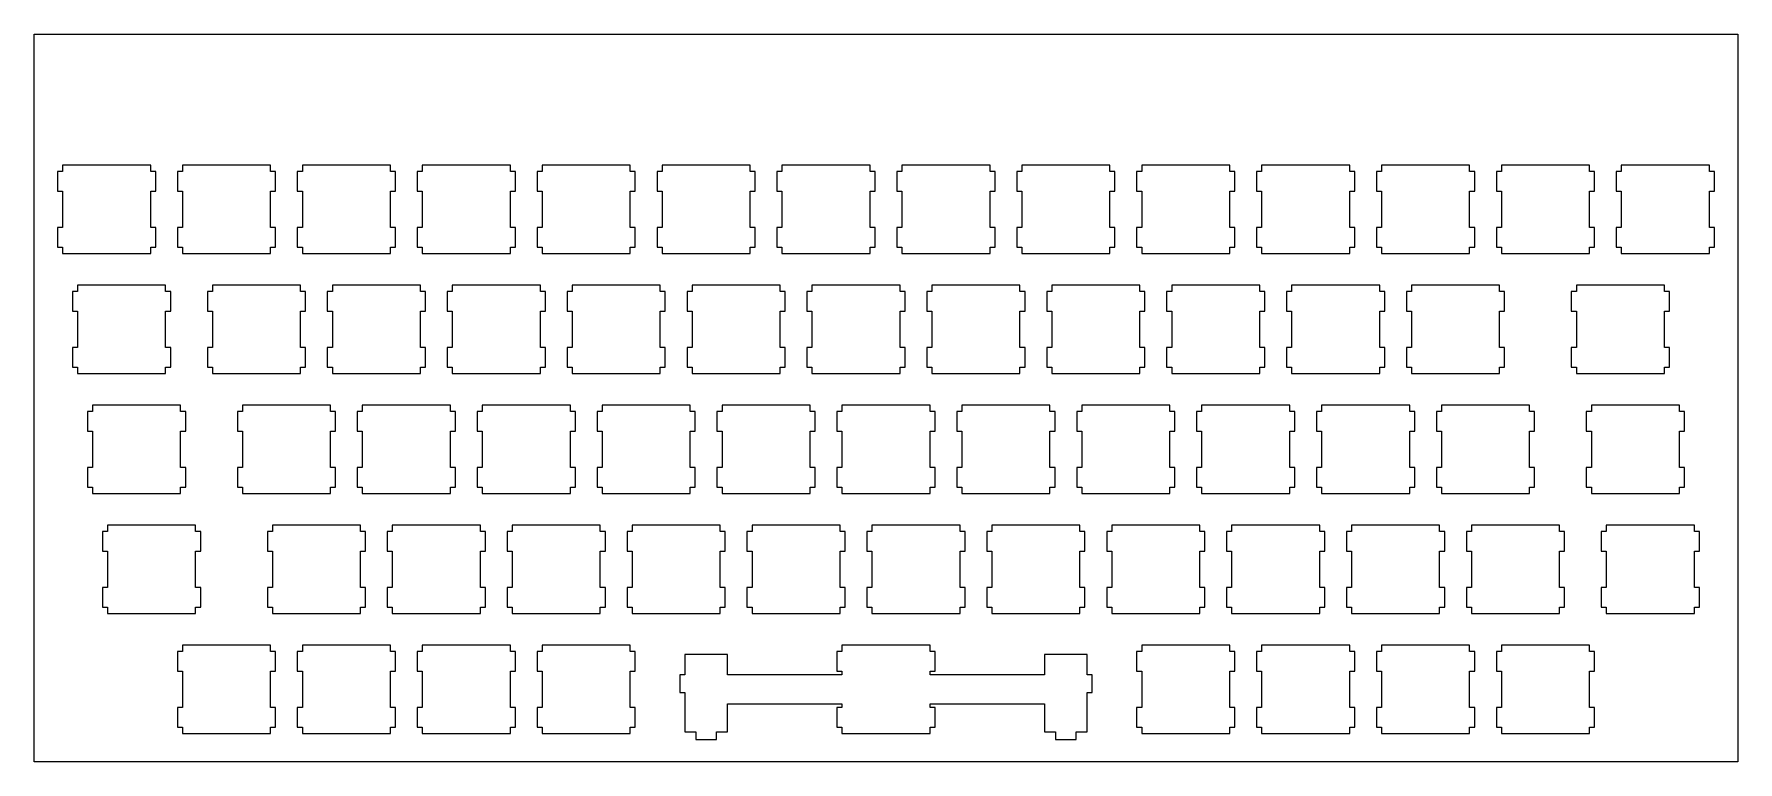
# Model space of a CAD drawing. Extents: x 0 to 271, y 0 to 116.
import ezdxf

# ---------------------------------------------------------------- set-up
doc = ezdxf.new("R2010")
doc.units = 0
doc.layers.get('0').update_dxf_attribs({"linetype": 'CONTINUOUS'})

msp = doc.modelspace()

# ---------------------------------------------------------------- linework, layer by layer
at = {"color": 0}
for p, q in [((0.09371, 115.624), (270.794, 115.624)), ((0.09371, 0.08682), (0.09371, 115.624)), ((270.794, 115.624), (270.794, 0.08682)), ((4.61779, 94.8118), (4.61779, 93.8128)), ((18.6187, 94.8118), (4.61779, 94.8118)), ((18.6187, 93.8128), (18.6187, 94.8118)), ((23.6692, 94.8118), (23.6692, 93.8128)), ((37.6686, 94.8118), (23.6692, 94.8118)), ((37.6686, 93.8128), (37.6686, 94.8118)), ((42.7193, 94.8118), (42.7193, 93.8128)), ((56.7186, 94.8118), (42.7193, 94.8118)), ((56.7186, 93.8128), (56.7186, 94.8118)), ((61.7693, 94.8118), (61.7693, 93.8128)), ((75.7686, 94.8118), (61.7693, 94.8118)), ((75.7686, 93.8128), (75.7686, 94.8118)), ((80.8193, 94.8118), (80.8193, 93.8128)), ((94.8186, 94.8118), (80.8193, 94.8118)), ((94.8186, 93.8128), (94.8186, 94.8118)), ((99.8679, 94.8118), (99.8679, 93.8128)), ((113.867, 94.8118), (99.8679, 94.8118)), ((113.867, 93.8128), (113.867, 94.8118)), ((118.918, 94.8118), (118.918, 93.8128)), ((132.919, 94.8118), (118.918, 94.8118)), ((132.919, 93.8128), (132.919, 94.8118)), ((137.969, 94.8118), (137.969, 93.8128)), ((151.969, 94.8118), (137.969, 94.8118)), ((151.969, 93.8128), (151.969, 94.8118)), ((157.019, 94.8118), (157.019, 93.8128)), ((171.019, 94.8118), (157.019, 94.8118)), ((171.019, 93.8128), (171.019, 94.8118)), ((176.069, 94.8118), (176.069, 93.8128)), ((190.069, 94.8118), (176.069, 94.8118)), ((190.069, 93.8128), (190.069, 94.8118)), ((195.119, 94.8118), (195.119, 93.8128)), ((209.119, 94.8118), (195.119, 94.8118)), ((209.119, 93.8128), (209.119, 94.8118)), ((214.169, 94.8118), (214.169, 93.8128)), ((228.169, 94.8118), (214.169, 94.8118)), ((228.169, 93.8128), (228.169, 94.8118)), ((233.219, 94.8118), (233.219, 93.8128)), ((247.219, 94.8118), (233.219, 94.8118)), ((247.219, 93.8128), (247.219, 94.8118)), ((252.269, 94.8118), (252.269, 93.8128)), ((266.269, 94.8118), (252.269, 94.8118)), ((266.269, 93.8128), (266.269, 94.8118)), ((4.61779, 93.8128), (3.81716, 93.8128)), ((3.81716, 93.8128), (3.81716, 90.7122)), ((19.4193, 93.8128), (18.6187, 93.8128)), ((19.4193, 90.7122), (19.4193, 93.8128)), ((23.6692, 93.8128), (22.8685, 93.8128)), ((22.8685, 93.8128), (22.8685, 90.7122)), ((38.4694, 93.8128), (37.6686, 93.8128)), ((38.4694, 90.7122), (38.4694, 93.8128)), ((42.7193, 93.8128), (41.9185, 93.8128)), ((41.9185, 93.8128), (41.9185, 90.7122)), ((57.5194, 93.8128), (56.7186, 93.8128)), ((57.5194, 90.7122), (57.5194, 93.8128)), ((61.7693, 93.8128), (60.9685, 93.8128)), ((60.9685, 93.8128), (60.9685, 90.7122)), ((76.5694, 93.8128), (75.7686, 93.8128)), ((76.5694, 90.7122), (76.5694, 93.8128)), ((80.8193, 93.8128), (80.0185, 93.8128)), ((80.0185, 93.8128), (80.0185, 90.7122)), ((95.6179, 93.8128), (94.8186, 93.8128)), ((95.6179, 90.7122), (95.6179, 93.8128)), ((99.8679, 93.8128), (99.0685, 93.8128)), ((99.0685, 93.8128), (99.0685, 90.7122)), ((114.668, 93.8128), (113.867, 93.8128)), ((114.668, 90.7122), (114.668, 93.8128)), ((118.918, 93.8128), (118.117, 93.8128)), ((118.117, 93.8128), (118.117, 90.7122)), ((133.719, 93.8128), (132.919, 93.8128)), ((133.719, 90.7122), (133.719, 93.8128)), ((137.969, 93.8128), (137.168, 93.8128)), ((137.168, 93.8128), (137.168, 90.7122)), ((152.769, 93.8128), (151.969, 93.8128)), ((152.769, 90.7122), (152.769, 93.8128)), ((157.019, 93.8128), (156.218, 93.8128)), ((156.218, 93.8128), (156.218, 90.7122)), ((171.819, 93.8128), (171.019, 93.8128)), ((171.819, 90.7122), (171.819, 93.8128)), ((176.069, 93.8128), (175.268, 93.8128)), ((175.268, 93.8128), (175.268, 90.7122)), ((190.869, 93.8128), (190.069, 93.8128)), ((190.869, 90.7122), (190.869, 93.8128)), ((195.119, 93.8128), (194.318, 93.8128)), ((194.318, 93.8128), (194.318, 90.7122)), ((209.919, 93.8128), (209.119, 93.8128)), ((209.919, 90.7122), (209.919, 93.8128)), ((214.169, 93.8128), (213.368, 93.8128)), ((213.368, 93.8128), (213.368, 90.7122)), ((228.969, 93.8128), (228.169, 93.8128)), ((228.969, 90.7122), (228.969, 93.8128)), ((233.219, 93.8128), (232.418, 93.8128)), ((232.418, 93.8128), (232.418, 90.7122)), ((248.019, 93.8128), (247.219, 93.8128)), ((248.019, 90.7122), (248.019, 93.8128)), ((252.269, 93.8128), (251.468, 93.8128)), ((251.468, 93.8128), (251.468, 90.7122)), ((267.069, 93.8128), (266.269, 93.8128)), ((267.069, 90.7122), (267.069, 93.8128)), ((3.81716, 90.7122), (4.61779, 90.7122)), ((4.61779, 90.7122), (4.61779, 84.9133)), ((18.6187, 84.9133), (18.6187, 90.7122)), ((18.6187, 90.7122), (19.4193, 90.7122)), ((22.8685, 90.7122), (23.6692, 90.7122)), ((23.6692, 90.7122), (23.6692, 84.9133)), ((37.6686, 84.9133), (37.6686, 90.7122)), ((37.6686, 90.7122), (38.4694, 90.7122)), ((41.9185, 90.7122), (42.7193, 90.7122)), ((42.7193, 90.7122), (42.7193, 84.9133)), ((56.7186, 84.9133), (56.7186, 90.7122)), ((56.7186, 90.7122), (57.5194, 90.7122)), ((60.9685, 90.7122), (61.7693, 90.7122)), ((61.7693, 90.7122), (61.7693, 84.9133)), ((75.7686, 84.9133), (75.7686, 90.7122)), ((75.7686, 90.7122), (76.5694, 90.7122)), ((80.0185, 90.7122), (80.8193, 90.7122)), ((80.8193, 90.7122), (80.8193, 84.9133)), ((94.8186, 84.9133), (94.8186, 90.7122)), ((94.8186, 90.7122), (95.6179, 90.7122)), ((99.0685, 90.7122), (99.8679, 90.7122)), ((99.8679, 90.7122), (99.8679, 84.9133)), ((113.867, 84.9133), (113.867, 90.7122)), ((113.867, 90.7122), (114.668, 90.7122)), ((118.117, 90.7122), (118.918, 90.7122)), ((118.918, 90.7122), (118.918, 84.9133)), ((132.919, 84.9133), (132.919, 90.7122)), ((132.919, 90.7122), (133.719, 90.7122)), ((137.168, 90.7122), (137.969, 90.7122)), ((137.969, 90.7122), (137.969, 84.9133)), ((151.969, 84.9133), (151.969, 90.7122)), ((151.969, 90.7122), (152.769, 90.7122)), ((156.218, 90.7122), (157.019, 90.7122)), ((157.019, 90.7122), (157.019, 84.9133)), ((171.019, 84.9133), (171.019, 90.7122)), ((171.019, 90.7122), (171.819, 90.7122)), ((175.268, 90.7122), (176.069, 90.7122)), ((176.069, 90.7122), (176.069, 84.9133)), ((190.069, 84.9133), (190.069, 90.7122)), ((190.069, 90.7122), (190.869, 90.7122)), ((194.318, 90.7122), (195.119, 90.7122)), ((195.119, 90.7122), (195.119, 84.9133)), ((209.119, 84.9133), (209.119, 90.7122)), ((209.119, 90.7122), (209.919, 90.7122)), ((213.368, 90.7122), (214.169, 90.7122)), ((214.169, 90.7122), (214.169, 84.9133)), ((228.169, 84.9133), (228.169, 90.7122)), ((228.169, 90.7122), (228.969, 90.7122)), ((232.418, 90.7122), (233.219, 90.7122)), ((233.219, 90.7122), (233.219, 84.9133)), ((247.219, 84.9133), (247.219, 90.7122)), ((247.219, 90.7122), (248.019, 90.7122)), ((251.468, 90.7122), (252.269, 90.7122)), ((252.269, 90.7122), (252.269, 84.9133)), ((266.269, 84.9133), (266.269, 90.7122)), ((266.269, 90.7122), (267.069, 90.7122)), ((4.61779, 84.9133), (3.81716, 84.9133)), ((3.81716, 84.9133), (3.81716, 81.8141)), ((19.4193, 84.9133), (18.6187, 84.9133)), ((19.4193, 81.8141), (19.4193, 84.9133)), ((23.6692, 84.9133), (22.8685, 84.9133)), ((22.8685, 84.9133), (22.8685, 81.8141)), ((38.4694, 84.9133), (37.6686, 84.9133)), ((38.4694, 81.8141), (38.4694, 84.9133)), ((42.7193, 84.9133), (41.9185, 84.9133)), ((41.9185, 84.9133), (41.9185, 81.8141)), ((57.5194, 84.9133), (56.7186, 84.9133)), ((57.5194, 81.8141), (57.5194, 84.9133)), ((61.7693, 84.9133), (60.9685, 84.9133)), ((60.9685, 84.9133), (60.9685, 81.8141)), ((76.5694, 84.9133), (75.7686, 84.9133)), ((76.5694, 81.8141), (76.5694, 84.9133)), ((80.8193, 84.9133), (80.0185, 84.9133)), ((80.0185, 84.9133), (80.0185, 81.8141)), ((95.6179, 84.9133), (94.8186, 84.9133)), ((95.6179, 81.8141), (95.6179, 84.9133)), ((99.8679, 84.9133), (99.0685, 84.9133)), ((99.0685, 84.9133), (99.0685, 81.8141)), ((114.668, 84.9133), (113.867, 84.9133)), ((114.668, 81.8141), (114.668, 84.9133)), ((118.918, 84.9133), (118.117, 84.9133)), ((118.117, 84.9133), (118.117, 81.8141)), ((133.719, 84.9133), (132.919, 84.9133)), ((133.719, 81.8141), (133.719, 84.9133)), ((137.969, 84.9133), (137.168, 84.9133)), ((137.168, 84.9133), (137.168, 81.8141)), ((152.769, 84.9133), (151.969, 84.9133)), ((152.769, 81.8141), (152.769, 84.9133)), ((157.019, 84.9133), (156.218, 84.9133)), ((156.218, 84.9133), (156.218, 81.8141)), ((171.819, 84.9133), (171.019, 84.9133)), ((171.819, 81.8141), (171.819, 84.9133)), ((176.069, 84.9133), (175.268, 84.9133)), ((175.268, 84.9133), (175.268, 81.8141)), ((190.869, 84.9133), (190.069, 84.9133)), ((190.869, 81.8141), (190.869, 84.9133)), ((195.119, 84.9133), (194.318, 84.9133)), ((194.318, 84.9133), (194.318, 81.8141)), ((209.919, 84.9133), (209.119, 84.9133)), ((209.919, 81.8141), (209.919, 84.9133)), ((214.169, 84.9133), (213.368, 84.9133)), ((213.368, 84.9133), (213.368, 81.8141)), ((228.969, 84.9133), (228.169, 84.9133)), ((228.969, 81.8141), (228.969, 84.9133)), ((233.219, 84.9133), (232.418, 84.9133)), ((232.418, 84.9133), (232.418, 81.8141)), ((248.019, 84.9133), (247.219, 84.9133)), ((248.019, 81.8141), (248.019, 84.9133)), ((252.269, 84.9133), (251.468, 84.9133)), ((251.468, 84.9133), (251.468, 81.8141)), ((267.069, 84.9133), (266.269, 84.9133)), ((267.069, 81.8141), (267.069, 84.9133)), ((3.81716, 81.8141), (4.61779, 81.8141)), ((4.61779, 81.8141), (4.61779, 80.8136)), ((18.6187, 80.8136), (18.6187, 81.8141)), ((18.6187, 81.8141), (19.4193, 81.8141)), ((22.8685, 81.8141), (23.6692, 81.8141)), ((23.6692, 81.8141), (23.6692, 80.8136)), ((37.6686, 80.8136), (37.6686, 81.8141)), ((37.6686, 81.8141), (38.4694, 81.8141)), ((41.9185, 81.8141), (42.7193, 81.8141)), ((42.7193, 81.8141), (42.7193, 80.8136)), ((56.7186, 80.8136), (56.7186, 81.8141)), ((56.7186, 81.8141), (57.5194, 81.8141)), ((60.9685, 81.8141), (61.7693, 81.8141)), ((61.7693, 81.8141), (61.7693, 80.8136)), ((75.7686, 80.8136), (75.7686, 81.8141)), ((75.7686, 81.8141), (76.5694, 81.8141)), ((80.0185, 81.8141), (80.8193, 81.8141)), ((80.8193, 81.8141), (80.8193, 80.8136)), ((94.8186, 80.8136), (94.8186, 81.8141)), ((94.8186, 81.8141), (95.6179, 81.8141)), ((99.0685, 81.8141), (99.8679, 81.8141)), ((99.8679, 81.8141), (99.8679, 80.8136)), ((113.867, 80.8136), (113.867, 81.8141)), ((113.867, 81.8141), (114.668, 81.8141)), ((118.117, 81.8141), (118.918, 81.8141)), ((118.918, 81.8141), (118.918, 80.8136)), ((132.919, 80.8136), (132.919, 81.8141)), ((132.919, 81.8141), (133.719, 81.8141)), ((137.168, 81.8141), (137.969, 81.8141)), ((137.969, 81.8141), (137.969, 80.8136)), ((151.969, 80.8136), (151.969, 81.8141)), ((151.969, 81.8141), (152.769, 81.8141)), ((156.218, 81.8141), (157.019, 81.8141)), ((157.019, 81.8141), (157.019, 80.8136)), ((171.019, 80.8136), (171.019, 81.8141)), ((171.019, 81.8141), (171.819, 81.8141)), ((175.268, 81.8141), (176.069, 81.8141)), ((176.069, 81.8141), (176.069, 80.8136)), ((190.069, 80.8136), (190.069, 81.8141)), ((190.069, 81.8141), (190.869, 81.8141)), ((194.318, 81.8141), (195.119, 81.8141)), ((195.119, 81.8141), (195.119, 80.8136)), ((209.119, 80.8136), (209.119, 81.8141)), ((209.119, 81.8141), (209.919, 81.8141)), ((213.368, 81.8141), (214.169, 81.8141)), ((214.169, 81.8141), (214.169, 80.8136)), ((228.169, 80.8136), (228.169, 81.8141)), ((228.169, 81.8141), (228.969, 81.8141)), ((232.418, 81.8141), (233.219, 81.8141)), ((233.219, 81.8141), (233.219, 80.8136)), ((247.219, 80.8136), (247.219, 81.8141)), ((247.219, 81.8141), (248.019, 81.8141)), ((251.468, 81.8141), (252.269, 81.8141)), ((252.269, 81.8141), (252.269, 80.8136)), ((266.269, 80.8136), (266.269, 81.8141)), ((266.269, 81.8141), (267.069, 81.8141)), ((4.61779, 80.8136), (18.6187, 80.8136)), ((23.6692, 80.8136), (37.6686, 80.8136)), ((42.7193, 80.8136), (56.7186, 80.8136)), ((61.7693, 80.8136), (75.7686, 80.8136)), ((80.8193, 80.8136), (94.8186, 80.8136)), ((99.8679, 80.8136), (113.867, 80.8136)), ((118.918, 80.8136), (132.919, 80.8136)), ((137.969, 80.8136), (151.969, 80.8136)), ((157.019, 80.8136), (171.019, 80.8136)), ((176.069, 80.8136), (190.069, 80.8136)), ((195.119, 80.8136), (209.119, 80.8136)), ((214.169, 80.8136), (228.169, 80.8136)), ((233.219, 80.8136), (247.219, 80.8136)), ((252.269, 80.8136), (266.269, 80.8136)), ((7.00045, 74.7628), (6.19979, 74.7628)), ((6.19979, 74.7628), (6.19979, 71.6622)), ((7.00045, 75.7618), (7.00045, 74.7628)), ((20.9999, 75.7618), (7.00045, 75.7618)), ((20.9999, 74.7628), (20.9999, 75.7618)), ((21.7992, 74.7628), (20.9999, 74.7628)), ((21.7992, 71.6622), (21.7992, 74.7628)), ((28.4303, 74.7628), (27.631, 74.7628)), ((27.631, 74.7628), (27.631, 71.6622)), ((28.4303, 75.7618), (28.4303, 74.7628)), ((42.4311, 75.7618), (28.4303, 75.7618)), ((42.4311, 74.7628), (42.4311, 75.7618)), ((43.2304, 74.7628), (42.4311, 74.7628)), ((43.2304, 71.6622), (43.2304, 74.7628)), ((47.4804, 74.7628), (46.681, 74.7628)), ((46.681, 74.7628), (46.681, 71.6622)), ((47.4804, 75.7618), (47.4804, 74.7628)), ((61.4811, 75.7618), (47.4804, 75.7618)), ((61.4811, 74.7628), (61.4811, 75.7618)), ((62.2804, 74.7628), (61.4811, 74.7628)), ((62.2804, 71.6622), (62.2804, 74.7628)), ((66.5304, 74.7628), (65.731, 74.7628)), ((65.731, 74.7628), (65.731, 71.6622)), ((66.5304, 75.7618), (66.5304, 74.7628)), ((80.5311, 75.7618), (66.5304, 75.7618)), ((80.5311, 74.7628), (80.5311, 75.7618)), ((81.3304, 74.7628), (80.5311, 74.7628)), ((81.3304, 71.6622), (81.3304, 74.7628)), ((85.5804, 74.7628), (84.781, 74.7628)), ((84.781, 74.7628), (84.781, 71.6622)), ((85.5804, 75.7618), (85.5804, 74.7628)), ((99.5811, 75.7618), (85.5804, 75.7618)), ((99.5811, 74.7628), (99.5811, 75.7618)), ((100.38, 74.7628), (99.5811, 74.7628)), ((100.38, 71.6622), (100.38, 74.7628)), ((104.63, 74.7628), (103.831, 74.7628)), ((103.831, 74.7628), (103.831, 71.6622)), ((104.63, 75.7618), (104.63, 74.7628)), ((118.631, 75.7618), (104.63, 75.7618)), ((118.631, 74.7628), (118.631, 75.7618)), ((119.43, 74.7628), (118.631, 74.7628)), ((119.43, 71.6622), (119.43, 74.7628)), ((123.68, 74.7628), (122.881, 74.7628)), ((122.881, 74.7628), (122.881, 71.6622)), ((123.68, 75.7618), (123.68, 74.7628)), ((137.681, 75.7618), (123.68, 75.7618)), ((137.681, 74.7628), (137.681, 75.7618)), ((138.48, 74.7628), (137.681, 74.7628)), ((138.48, 71.6622), (138.48, 74.7628)), ((142.73, 74.7628), (141.931, 74.7628)), ((141.931, 74.7628), (141.931, 71.6622)), ((142.73, 75.7618), (142.73, 74.7628)), ((156.731, 75.7618), (142.73, 75.7618)), ((156.731, 74.7628), (156.731, 75.7618)), ((157.53, 74.7628), (156.731, 74.7628)), ((157.53, 71.6622), (157.53, 74.7628)), ((161.78, 74.7628), (160.981, 74.7628)), ((160.981, 74.7628), (160.981, 71.6622)), ((161.78, 75.7618), (161.78, 74.7628)), ((175.781, 75.7618), (161.78, 75.7618)), ((175.781, 74.7628), (175.781, 75.7618)), ((176.58, 74.7628), (175.781, 74.7628)), ((176.58, 71.6622), (176.58, 74.7628)), ((180.83, 74.7628), (180.031, 74.7628)), ((180.031, 74.7628), (180.031, 71.6622)), ((180.83, 75.7618), (180.83, 74.7628)), ((194.831, 75.7618), (180.83, 75.7618)), ((194.831, 74.7628), (194.831, 75.7618)), ((195.63, 74.7628), (194.831, 74.7628)), ((195.63, 71.6622), (195.63, 74.7628)), ((199.88, 74.7628), (199.081, 74.7628)), ((199.081, 74.7628), (199.081, 71.6622)), ((199.88, 75.7618), (199.88, 74.7628)), ((213.881, 75.7618), (199.88, 75.7618)), ((213.881, 74.7628), (213.881, 75.7618)), ((214.68, 74.7628), (213.881, 74.7628)), ((214.68, 71.6622), (214.68, 74.7628)), ((218.93, 74.7628), (218.131, 74.7628)), ((218.131, 74.7628), (218.131, 71.6622)), ((218.93, 75.7618), (218.93, 74.7628)), ((232.931, 75.7618), (218.93, 75.7618)), ((232.931, 74.7628), (232.931, 75.7618)), ((233.73, 74.7628), (232.931, 74.7628)), ((233.73, 71.6622), (233.73, 74.7628)), ((245.124, 74.7628), (244.325, 74.7628)), ((244.325, 74.7628), (244.325, 71.6622)), ((245.124, 75.7618), (245.124, 74.7628)), ((259.125, 75.7618), (245.124, 75.7618)), ((259.125, 74.7628), (259.125, 75.7618)), ((259.924, 74.7628), (259.125, 74.7628)), ((259.924, 71.6622), (259.924, 74.7628)), ((6.19979, 71.6622), (7.00045, 71.6622)), ((7.00045, 71.6622), (7.00045, 65.8633)), ((20.9999, 65.8633), (20.9999, 71.6622)), ((20.9999, 71.6622), (21.7992, 71.6622)), ((27.631, 71.6622), (28.4303, 71.6622)), ((28.4303, 71.6622), (28.4303, 65.8633)), ((42.4311, 65.8633), (42.4311, 71.6622)), ((42.4311, 71.6622), (43.2304, 71.6622)), ((46.681, 71.6622), (47.4804, 71.6622)), ((47.4804, 71.6622), (47.4804, 65.8633)), ((61.4811, 65.8633), (61.4811, 71.6622)), ((61.4811, 71.6622), (62.2804, 71.6622)), ((65.731, 71.6622), (66.5304, 71.6622)), ((66.5304, 71.6622), (66.5304, 65.8633)), ((80.5311, 65.8633), (80.5311, 71.6622)), ((80.5311, 71.6622), (81.3304, 71.6622)), ((84.781, 71.6622), (85.5804, 71.6622)), ((85.5804, 71.6622), (85.5804, 65.8633)), ((99.5811, 65.8633), (99.5811, 71.6622)), ((99.5811, 71.6622), (100.38, 71.6622)), ((103.831, 71.6622), (104.63, 71.6622)), ((104.63, 71.6622), (104.63, 65.8633)), ((118.631, 65.8633), (118.631, 71.6622)), ((118.631, 71.6622), (119.43, 71.6622)), ((122.881, 71.6622), (123.68, 71.6622)), ((123.68, 71.6622), (123.68, 65.8633)), ((137.681, 65.8633), (137.681, 71.6622)), ((137.681, 71.6622), (138.48, 71.6622)), ((141.931, 71.6622), (142.73, 71.6622)), ((142.73, 71.6622), (142.73, 65.8633)), ((156.731, 65.8633), (156.731, 71.6622)), ((156.731, 71.6622), (157.53, 71.6622)), ((160.981, 71.6622), (161.78, 71.6622)), ((161.78, 71.6622), (161.78, 65.8633)), ((175.781, 65.8633), (175.781, 71.6622)), ((175.781, 71.6622), (176.58, 71.6622)), ((180.031, 71.6622), (180.83, 71.6622)), ((180.83, 71.6622), (180.83, 65.8633)), ((194.831, 65.8633), (194.831, 71.6622)), ((194.831, 71.6622), (195.63, 71.6622)), ((199.081, 71.6622), (199.88, 71.6622)), ((199.88, 71.6622), (199.88, 65.8633)), ((213.881, 65.8633), (213.881, 71.6622)), ((213.881, 71.6622), (214.68, 71.6622)), ((218.131, 71.6622), (218.93, 71.6622)), ((218.93, 71.6622), (218.93, 65.8633)), ((232.931, 65.8633), (232.931, 71.6622)), ((232.931, 71.6622), (233.73, 71.6622)), ((244.325, 71.6622), (245.124, 71.6622)), ((245.124, 71.6622), (245.124, 65.8633)), ((259.125, 65.8633), (259.125, 71.6622)), ((259.125, 71.6622), (259.924, 71.6622)), ((7.00045, 65.8633), (6.19979, 65.8633)), ((6.19979, 65.8633), (6.19979, 62.7641)), ((21.7992, 65.8633), (20.9999, 65.8633)), ((21.7992, 62.7641), (21.7992, 65.8633)), ((28.4303, 65.8633), (27.631, 65.8633)), ((27.631, 65.8633), (27.631, 62.7641)), ((43.2304, 65.8633), (42.4311, 65.8633)), ((43.2304, 62.7641), (43.2304, 65.8633)), ((47.4804, 65.8633), (46.681, 65.8633)), ((46.681, 65.8633), (46.681, 62.7641)), ((62.2804, 65.8633), (61.4811, 65.8633)), ((62.2804, 62.7641), (62.2804, 65.8633)), ((66.5304, 65.8633), (65.731, 65.8633)), ((65.731, 65.8633), (65.731, 62.7641)), ((81.3304, 65.8633), (80.5311, 65.8633)), ((81.3304, 62.7641), (81.3304, 65.8633)), ((85.5804, 65.8633), (84.781, 65.8633)), ((84.781, 65.8633), (84.781, 62.7641)), ((100.38, 65.8633), (99.5811, 65.8633)), ((100.38, 62.7641), (100.38, 65.8633)), ((104.63, 65.8633), (103.831, 65.8633)), ((103.831, 65.8633), (103.831, 62.7641)), ((119.43, 65.8633), (118.631, 65.8633)), ((119.43, 62.7641), (119.43, 65.8633)), ((123.68, 65.8633), (122.881, 65.8633)), ((122.881, 65.8633), (122.881, 62.7641)), ((138.48, 65.8633), (137.681, 65.8633)), ((138.48, 62.7641), (138.48, 65.8633)), ((142.73, 65.8633), (141.931, 65.8633)), ((141.931, 65.8633), (141.931, 62.7641)), ((157.53, 65.8633), (156.731, 65.8633)), ((157.53, 62.7641), (157.53, 65.8633)), ((161.78, 65.8633), (160.981, 65.8633)), ((160.981, 65.8633), (160.981, 62.7641)), ((176.58, 65.8633), (175.781, 65.8633)), ((176.58, 62.7641), (176.58, 65.8633)), ((180.83, 65.8633), (180.031, 65.8633)), ((180.031, 65.8633), (180.031, 62.7641)), ((195.63, 65.8633), (194.831, 65.8633)), ((195.63, 62.7641), (195.63, 65.8633)), ((199.88, 65.8633), (199.081, 65.8633)), ((199.081, 65.8633), (199.081, 62.7641)), ((214.68, 65.8633), (213.881, 65.8633)), ((214.68, 62.7641), (214.68, 65.8633)), ((218.93, 65.8633), (218.131, 65.8633)), ((218.131, 65.8633), (218.131, 62.7641)), ((233.73, 65.8633), (232.931, 65.8633)), ((233.73, 62.7641), (233.73, 65.8633)), ((245.124, 65.8633), (244.325, 65.8633)), ((244.325, 65.8633), (244.325, 62.7641)), ((259.924, 65.8633), (259.125, 65.8633)), ((259.924, 62.7641), (259.924, 65.8633)), ((6.19979, 62.7641), (7.00045, 62.7641)), ((7.00045, 62.7641), (7.00045, 61.7636)), ((20.9999, 61.7636), (20.9999, 62.7641)), ((20.9999, 62.7641), (21.7992, 62.7641)), ((27.631, 62.7641), (28.4303, 62.7641)), ((28.4303, 62.7641), (28.4303, 61.7636)), ((42.4311, 61.7636), (42.4311, 62.7641)), ((42.4311, 62.7641), (43.2304, 62.7641)), ((46.681, 62.7641), (47.4804, 62.7641)), ((47.4804, 62.7641), (47.4804, 61.7636)), ((61.4811, 61.7636), (61.4811, 62.7641)), ((61.4811, 62.7641), (62.2804, 62.7641)), ((65.731, 62.7641), (66.5304, 62.7641)), ((66.5304, 62.7641), (66.5304, 61.7636)), ((80.5311, 61.7636), (80.5311, 62.7641)), ((80.5311, 62.7641), (81.3304, 62.7641)), ((84.781, 62.7641), (85.5804, 62.7641)), ((85.5804, 62.7641), (85.5804, 61.7636)), ((99.5811, 61.7636), (99.5811, 62.7641)), ((99.5811, 62.7641), (100.38, 62.7641)), ((103.831, 62.7641), (104.63, 62.7641)), ((104.63, 62.7641), (104.63, 61.7636)), ((118.631, 61.7636), (118.631, 62.7641)), ((118.631, 62.7641), (119.43, 62.7641)), ((122.881, 62.7641), (123.68, 62.7641)), ((123.68, 62.7641), (123.68, 61.7636)), ((137.681, 61.7636), (137.681, 62.7641)), ((137.681, 62.7641), (138.48, 62.7641)), ((141.931, 62.7641), (142.73, 62.7641)), ((142.73, 62.7641), (142.73, 61.7636)), ((156.731, 61.7636), (156.731, 62.7641)), ((156.731, 62.7641), (157.53, 62.7641)), ((160.981, 62.7641), (161.78, 62.7641)), ((161.78, 62.7641), (161.78, 61.7636)), ((175.781, 61.7636), (175.781, 62.7641)), ((175.781, 62.7641), (176.58, 62.7641)), ((180.031, 62.7641), (180.83, 62.7641)), ((180.83, 62.7641), (180.83, 61.7636)), ((194.831, 61.7636), (194.831, 62.7641)), ((194.831, 62.7641), (195.63, 62.7641)), ((199.081, 62.7641), (199.88, 62.7641)), ((199.88, 62.7641), (199.88, 61.7636)), ((213.881, 61.7636), (213.881, 62.7641)), ((213.881, 62.7641), (214.68, 62.7641)), ((218.131, 62.7641), (218.93, 62.7641)), ((218.93, 62.7641), (218.93, 61.7636)), ((232.931, 61.7636), (232.931, 62.7641)), ((232.931, 62.7641), (233.73, 62.7641)), ((244.325, 62.7641), (245.124, 62.7641)), ((245.124, 62.7641), (245.124, 61.7636)), ((259.125, 61.7636), (259.125, 62.7641)), ((259.125, 62.7641), (259.924, 62.7641)), ((7.00045, 61.7636), (20.9999, 61.7636)), ((28.4303, 61.7636), (42.4311, 61.7636)), ((47.4804, 61.7636), (61.4811, 61.7636)), ((66.5304, 61.7636), (80.5311, 61.7636)), ((85.5804, 61.7636), (99.5811, 61.7636)), ((104.63, 61.7636), (118.631, 61.7636)), ((123.68, 61.7636), (137.681, 61.7636)), ((142.73, 61.7636), (156.731, 61.7636)), ((161.78, 61.7636), (175.781, 61.7636)), ((180.83, 61.7636), (194.831, 61.7636)), ((199.88, 61.7636), (213.881, 61.7636)), ((218.93, 61.7636), (232.931, 61.7636)), ((245.124, 61.7636), (259.125, 61.7636)), ((9.38029, 55.7128), (8.58104, 55.7128)), ((8.58104, 55.7128), (8.58104, 52.6122)), ((9.38029, 56.7118), (9.38029, 55.7128)), ((23.3812, 56.7118), (9.38029, 56.7118)), ((23.3812, 55.7128), (23.3812, 56.7118)), ((24.1804, 55.7128), (23.3812, 55.7128)), ((24.1804, 52.6122), (24.1804, 55.7128)), ((33.1942, 55.7128), (32.3935, 55.7128)), ((32.3935, 55.7128), (32.3935, 52.6122)), ((33.1942, 56.7118), (33.1942, 55.7128)), ((47.1936, 56.7118), (33.1942, 56.7118)), ((47.1936, 55.7128), (47.1936, 56.7118)), ((47.9944, 55.7128), (47.1936, 55.7128)), ((47.9944, 52.6122), (47.9944, 55.7128)), ((52.2443, 55.7128), (51.4435, 55.7128)), ((51.4435, 55.7128), (51.4435, 52.6122)), ((52.2443, 56.7118), (52.2443, 55.7128)), ((66.2436, 56.7118), (52.2443, 56.7118)), ((66.2436, 55.7128), (66.2436, 56.7118)), ((67.0444, 55.7128), (66.2436, 55.7128)), ((67.0444, 52.6122), (67.0444, 55.7128)), ((71.2943, 55.7128), (70.4935, 55.7128)), ((70.4935, 55.7128), (70.4935, 52.6122)), ((71.2943, 56.7118), (71.2943, 55.7128)), ((85.2936, 56.7118), (71.2943, 56.7118)), ((85.2936, 55.7128), (85.2936, 56.7118)), ((86.0944, 55.7128), (85.2936, 55.7128)), ((86.0944, 52.6122), (86.0944, 55.7128)), ((90.3443, 55.7128), (89.5435, 55.7128)), ((89.5435, 55.7128), (89.5435, 52.6122)), ((90.3443, 56.7118), (90.3443, 55.7128)), ((104.344, 56.7118), (90.3443, 56.7118)), ((104.344, 55.7128), (104.344, 56.7118)), ((105.144, 55.7128), (104.344, 55.7128)), ((105.144, 52.6122), (105.144, 55.7128)), ((109.394, 55.7128), (108.593, 55.7128)), ((108.593, 55.7128), (108.593, 52.6122)), ((109.394, 56.7118), (109.394, 55.7128)), ((123.394, 56.7118), (109.394, 56.7118)), ((123.394, 55.7128), (123.394, 56.7118)), ((124.194, 55.7128), (123.394, 55.7128)), ((124.194, 52.6122), (124.194, 55.7128)), ((128.444, 55.7128), (127.642, 55.7128)), ((127.642, 55.7128), (127.642, 52.6122)), ((128.444, 56.7118), (128.444, 55.7128)), ((142.444, 56.7118), (128.444, 56.7118)), ((142.444, 55.7128), (142.444, 56.7118)), ((143.244, 55.7128), (142.444, 55.7128)), ((143.244, 52.6122), (143.244, 55.7128)), ((147.494, 55.7128), (146.693, 55.7128)), ((146.693, 55.7128), (146.693, 52.6122)), ((147.494, 56.7118), (147.494, 55.7128)), ((161.494, 56.7118), (147.494, 56.7118)), ((161.494, 55.7128), (161.494, 56.7118)), ((162.294, 55.7128), (161.494, 55.7128)), ((162.294, 52.6122), (162.294, 55.7128)), ((166.544, 55.7128), (165.743, 55.7128)), ((165.743, 55.7128), (165.743, 52.6122)), ((166.544, 56.7118), (166.544, 55.7128)), ((180.544, 56.7118), (166.544, 56.7118)), ((180.544, 55.7128), (180.544, 56.7118)), ((181.344, 55.7128), (180.544, 55.7128)), ((181.344, 52.6122), (181.344, 55.7128)), ((185.594, 55.7128), (184.793, 55.7128)), ((184.793, 55.7128), (184.793, 52.6122)), ((185.594, 56.7118), (185.594, 55.7128)), ((199.594, 56.7118), (185.594, 56.7118)), ((199.594, 55.7128), (199.594, 56.7118)), ((200.394, 55.7128), (199.594, 55.7128)), ((200.394, 52.6122), (200.394, 55.7128)), ((204.644, 55.7128), (203.843, 55.7128)), ((203.843, 55.7128), (203.843, 52.6122)), ((204.644, 56.7118), (204.644, 55.7128)), ((218.644, 56.7118), (204.644, 56.7118)), ((218.644, 55.7128), (218.644, 56.7118)), ((219.444, 55.7128), (218.644, 55.7128)), ((219.444, 52.6122), (219.444, 55.7128)), ((223.694, 55.7128), (222.893, 55.7128)), ((222.893, 55.7128), (222.893, 52.6122)), ((223.694, 56.7118), (223.694, 55.7128)), ((237.694, 56.7118), (223.694, 56.7118)), ((237.694, 55.7128), (237.694, 56.7118)), ((238.494, 55.7128), (237.694, 55.7128)), ((238.494, 52.6122), (238.494, 55.7128)), ((247.505, 55.7128), (246.706, 55.7128)), ((246.706, 55.7128), (246.706, 52.6122)), ((247.505, 56.7118), (247.505, 55.7128)), ((261.506, 56.7118), (247.505, 56.7118)), ((261.506, 55.7128), (261.506, 56.7118)), ((262.305, 55.7128), (261.506, 55.7128)), ((262.305, 52.6122), (262.305, 55.7128)), ((8.58104, 52.6122), (9.38029, 52.6122)), ((9.38029, 52.6122), (9.38029, 46.8133)), ((23.3812, 46.8133), (23.3812, 52.6122)), ((23.3812, 52.6122), (24.1804, 52.6122)), ((32.3935, 52.6122), (33.1942, 52.6122)), ((33.1942, 52.6122), (33.1942, 46.8133)), ((47.1936, 46.8133), (47.1936, 52.6122)), ((47.1936, 52.6122), (47.9944, 52.6122)), ((51.4435, 52.6122), (52.2443, 52.6122)), ((52.2443, 52.6122), (52.2443, 46.8133)), ((66.2436, 46.8133), (66.2436, 52.6122)), ((66.2436, 52.6122), (67.0444, 52.6122)), ((70.4935, 52.6122), (71.2943, 52.6122)), ((71.2943, 52.6122), (71.2943, 46.8133)), ((85.2936, 46.8133), (85.2936, 52.6122)), ((85.2936, 52.6122), (86.0944, 52.6122)), ((89.5435, 52.6122), (90.3443, 52.6122)), ((90.3443, 52.6122), (90.3443, 46.8133)), ((104.344, 46.8133), (104.344, 52.6122)), ((104.344, 52.6122), (105.144, 52.6122)), ((108.593, 52.6122), (109.394, 52.6122)), ((109.394, 52.6122), (109.394, 46.8133)), ((123.394, 46.8133), (123.394, 52.6122)), ((123.394, 52.6122), (124.194, 52.6122)), ((127.642, 52.6122), (128.444, 52.6122)), ((128.444, 52.6122), (128.444, 46.8133)), ((142.444, 46.8133), (142.444, 52.6122)), ((142.444, 52.6122), (143.244, 52.6122)), ((146.693, 52.6122), (147.494, 52.6122)), ((147.494, 52.6122), (147.494, 46.8133)), ((161.494, 46.8133), (161.494, 52.6122)), ((161.494, 52.6122), (162.294, 52.6122)), ((165.743, 52.6122), (166.544, 52.6122)), ((166.544, 52.6122), (166.544, 46.8133)), ((180.544, 46.8133), (180.544, 52.6122)), ((180.544, 52.6122), (181.344, 52.6122)), ((184.793, 52.6122), (185.594, 52.6122)), ((185.594, 52.6122), (185.594, 46.8133)), ((199.594, 46.8133), (199.594, 52.6122)), ((199.594, 52.6122), (200.394, 52.6122)), ((203.843, 52.6122), (204.644, 52.6122)), ((204.644, 52.6122), (204.644, 46.8133)), ((218.644, 46.8133), (218.644, 52.6122)), ((218.644, 52.6122), (219.444, 52.6122)), ((222.893, 52.6122), (223.694, 52.6122)), ((223.694, 52.6122), (223.694, 46.8133)), ((237.694, 46.8133), (237.694, 52.6122)), ((237.694, 52.6122), (238.494, 52.6122)), ((246.706, 52.6122), (247.505, 52.6122)), ((247.505, 52.6122), (247.505, 46.8133)), ((261.506, 46.8133), (261.506, 52.6122)), ((261.506, 52.6122), (262.305, 52.6122)), ((9.38029, 46.8133), (8.58104, 46.8133)), ((8.58104, 46.8133), (8.58104, 43.7141)), ((24.1804, 46.8133), (23.3812, 46.8133)), ((24.1804, 43.7141), (24.1804, 46.8133)), ((33.1942, 46.8133), (32.3935, 46.8133)), ((32.3935, 46.8133), (32.3935, 43.7141)), ((47.9944, 46.8133), (47.1936, 46.8133)), ((47.9944, 43.7141), (47.9944, 46.8133)), ((52.2443, 46.8133), (51.4435, 46.8133)), ((51.4435, 46.8133), (51.4435, 43.7141)), ((67.0444, 46.8133), (66.2436, 46.8133)), ((67.0444, 43.7141), (67.0444, 46.8133)), ((71.2943, 46.8133), (70.4935, 46.8133)), ((70.4935, 46.8133), (70.4935, 43.7141)), ((86.0944, 46.8133), (85.2936, 46.8133)), ((86.0944, 43.7141), (86.0944, 46.8133)), ((90.3443, 46.8133), (89.5435, 46.8133)), ((89.5435, 46.8133), (89.5435, 43.7141)), ((105.144, 46.8133), (104.344, 46.8133)), ((105.144, 43.7141), (105.144, 46.8133)), ((109.394, 46.8133), (108.593, 46.8133)), ((108.593, 46.8133), (108.593, 43.7141)), ((124.194, 46.8133), (123.394, 46.8133)), ((124.194, 43.7141), (124.194, 46.8133)), ((128.444, 46.8133), (127.642, 46.8133)), ((127.642, 46.8133), (127.642, 43.7141)), ((143.244, 46.8133), (142.444, 46.8133)), ((143.244, 43.7141), (143.244, 46.8133)), ((147.494, 46.8133), (146.693, 46.8133)), ((146.693, 46.8133), (146.693, 43.7141)), ((162.294, 46.8133), (161.494, 46.8133)), ((162.294, 43.7141), (162.294, 46.8133)), ((166.544, 46.8133), (165.743, 46.8133)), ((165.743, 46.8133), (165.743, 43.7141)), ((181.344, 46.8133), (180.544, 46.8133)), ((181.344, 43.7141), (181.344, 46.8133)), ((185.594, 46.8133), (184.793, 46.8133)), ((184.793, 46.8133), (184.793, 43.7141)), ((200.394, 46.8133), (199.594, 46.8133)), ((200.394, 43.7141), (200.394, 46.8133)), ((204.644, 46.8133), (203.843, 46.8133)), ((203.843, 46.8133), (203.843, 43.7141)), ((219.444, 46.8133), (218.644, 46.8133)), ((219.444, 43.7141), (219.444, 46.8133)), ((223.694, 46.8133), (222.893, 46.8133)), ((222.893, 46.8133), (222.893, 43.7141)), ((238.494, 46.8133), (237.694, 46.8133)), ((238.494, 43.7141), (238.494, 46.8133)), ((247.505, 46.8133), (246.706, 46.8133)), ((246.706, 46.8133), (246.706, 43.7141)), ((262.305, 46.8133), (261.506, 46.8133)), ((262.305, 43.7141), (262.305, 46.8133)), ((8.58104, 43.7141), (9.38029, 43.7141)), ((9.38029, 43.7141), (9.38029, 42.7136)), ((23.3812, 42.7136), (23.3812, 43.7141)), ((23.3812, 43.7141), (24.1804, 43.7141)), ((32.3935, 43.7141), (33.1942, 43.7141)), ((33.1942, 43.7141), (33.1942, 42.7136)), ((47.1936, 42.7136), (47.1936, 43.7141)), ((47.1936, 43.7141), (47.9944, 43.7141)), ((51.4435, 43.7141), (52.2443, 43.7141)), ((52.2443, 43.7141), (52.2443, 42.7136)), ((66.2436, 42.7136), (66.2436, 43.7141)), ((66.2436, 43.7141), (67.0444, 43.7141)), ((70.4935, 43.7141), (71.2943, 43.7141)), ((71.2943, 43.7141), (71.2943, 42.7136)), ((85.2936, 42.7136), (85.2936, 43.7141)), ((85.2936, 43.7141), (86.0944, 43.7141)), ((89.5435, 43.7141), (90.3443, 43.7141)), ((90.3443, 43.7141), (90.3443, 42.7136)), ((104.344, 42.7136), (104.344, 43.7141)), ((104.344, 43.7141), (105.144, 43.7141)), ((108.593, 43.7141), (109.394, 43.7141)), ((109.394, 43.7141), (109.394, 42.7136)), ((123.394, 42.7136), (123.394, 43.7141)), ((123.394, 43.7141), (124.194, 43.7141)), ((127.642, 43.7141), (128.444, 43.7141)), ((128.444, 43.7141), (128.444, 42.7136)), ((142.444, 42.7136), (142.444, 43.7141)), ((142.444, 43.7141), (143.244, 43.7141)), ((146.693, 43.7141), (147.494, 43.7141)), ((147.494, 43.7141), (147.494, 42.7136)), ((161.494, 42.7136), (161.494, 43.7141)), ((161.494, 43.7141), (162.294, 43.7141)), ((165.743, 43.7141), (166.544, 43.7141)), ((166.544, 43.7141), (166.544, 42.7136)), ((180.544, 42.7136), (180.544, 43.7141)), ((180.544, 43.7141), (181.344, 43.7141)), ((184.793, 43.7141), (185.594, 43.7141)), ((185.594, 43.7141), (185.594, 42.7136)), ((199.594, 42.7136), (199.594, 43.7141)), ((199.594, 43.7141), (200.394, 43.7141)), ((203.843, 43.7141), (204.644, 43.7141)), ((204.644, 43.7141), (204.644, 42.7136)), ((218.644, 42.7136), (218.644, 43.7141)), ((218.644, 43.7141), (219.444, 43.7141)), ((222.893, 43.7141), (223.694, 43.7141)), ((223.694, 43.7141), (223.694, 42.7136)), ((237.694, 42.7136), (237.694, 43.7141)), ((237.694, 43.7141), (238.494, 43.7141)), ((246.706, 43.7141), (247.505, 43.7141)), ((247.505, 43.7141), (247.505, 42.7136)), ((261.506, 42.7136), (261.506, 43.7141)), ((261.506, 43.7141), (262.305, 43.7141)), ((9.38029, 42.7136), (23.3812, 42.7136)), ((33.1942, 42.7136), (47.1936, 42.7136)), ((52.2443, 42.7136), (66.2436, 42.7136)), ((71.2943, 42.7136), (85.2936, 42.7136)), ((90.3443, 42.7136), (104.344, 42.7136)), ((109.394, 42.7136), (123.394, 42.7136)), ((128.444, 42.7136), (142.444, 42.7136)), ((147.494, 42.7136), (161.494, 42.7136)), ((166.544, 42.7136), (180.544, 42.7136)), ((185.594, 42.7136), (199.594, 42.7136)), ((204.644, 42.7136), (218.644, 42.7136)), ((223.694, 42.7136), (237.694, 42.7136)), ((247.505, 42.7136), (261.506, 42.7136)), ((11.7615, 36.6628), (10.9623, 36.6628)), ((10.9623, 36.6628), (10.9623, 33.5621)), ((11.7615, 37.6619), (11.7615, 36.6628)), ((25.7624, 37.6619), (11.7615, 37.6619)), ((25.7624, 36.6628), (25.7624, 37.6619)), ((26.5617, 36.6628), (25.7624, 36.6628)), ((26.5617, 33.5621), (26.5617, 36.6628)), ((37.9554, 36.6628), (37.156, 36.6628)), ((37.156, 36.6628), (37.156, 33.5621)), ((37.9554, 37.6619), (37.9554, 36.6628)), ((51.9561, 37.6619), (37.9554, 37.6619)), ((51.9561, 36.6628), (51.9561, 37.6619)), ((52.7554, 36.6628), (51.9561, 36.6628)), ((52.7554, 33.5621), (52.7554, 36.6628)), ((57.0054, 36.6628), (56.206, 36.6628)), ((56.206, 36.6628), (56.206, 33.5621)), ((57.0054, 37.6619), (57.0054, 36.6628)), ((71.0061, 37.6619), (57.0054, 37.6619)), ((71.0061, 36.6628), (71.0061, 37.6619)), ((71.8054, 36.6628), (71.0061, 36.6628)), ((71.8054, 33.5621), (71.8054, 36.6628)), ((76.0554, 36.6628), (75.256, 36.6628)), ((75.256, 36.6628), (75.256, 33.5621)), ((76.0554, 37.6619), (76.0554, 36.6628)), ((90.0561, 37.6619), (76.0554, 37.6619)), ((90.0561, 36.6628), (90.0561, 37.6619)), ((90.8554, 36.6628), (90.0561, 36.6628)), ((90.8554, 33.5621), (90.8554, 36.6628)), ((95.1054, 36.6628), (94.306, 36.6628)), ((94.306, 36.6628), (94.306, 33.5621)), ((95.1054, 37.6619), (95.1054, 36.6628)), ((109.106, 37.6619), (95.1054, 37.6619)), ((109.106, 36.6628), (109.106, 37.6619)), ((109.905, 36.6628), (109.106, 36.6628)), ((109.905, 33.5621), (109.905, 36.6628)), ((114.155, 36.6628), (113.356, 36.6628)), ((113.356, 36.6628), (113.356, 33.5621)), ((114.155, 37.6619), (114.155, 36.6628)), ((128.156, 37.6619), (114.155, 37.6619)), ((128.156, 36.6628), (128.156, 37.6619)), ((128.955, 36.6628), (128.156, 36.6628)), ((128.955, 33.5621), (128.955, 36.6628)), ((133.205, 36.6628), (132.406, 36.6628)), ((132.406, 36.6628), (132.406, 33.5621)), ((133.205, 37.6619), (133.205, 36.6628)), ((147.206, 37.6619), (133.205, 37.6619)), ((147.206, 36.6628), (147.206, 37.6619)), ((148.005, 36.6628), (147.206, 36.6628)), ((148.005, 33.5621), (148.005, 36.6628)), ((152.255, 36.6628), (151.456, 36.6628)), ((151.456, 36.6628), (151.456, 33.5621)), ((152.255, 37.6619), (152.255, 36.6628)), ((166.256, 37.6619), (152.255, 37.6619)), ((166.256, 36.6628), (166.256, 37.6619)), ((167.055, 36.6628), (166.256, 36.6628)), ((167.055, 33.5621), (167.055, 36.6628)), ((171.305, 36.6628), (170.506, 36.6628)), ((170.506, 36.6628), (170.506, 33.5621)), ((171.305, 37.6619), (171.305, 36.6628)), ((185.306, 37.6619), (171.305, 37.6619)), ((185.306, 36.6628), (185.306, 37.6619)), ((186.105, 36.6628), (185.306, 36.6628)), ((186.105, 33.5621), (186.105, 36.6628)), ((190.355, 36.6628), (189.556, 36.6628)), ((189.556, 36.6628), (189.556, 33.5621)), ((190.355, 37.6619), (190.355, 36.6628)), ((204.356, 37.6619), (190.355, 37.6619)), ((204.356, 36.6628), (204.356, 37.6619)), ((205.155, 36.6628), (204.356, 36.6628)), ((205.155, 33.5621), (205.155, 36.6628)), ((209.405, 36.6628), (208.606, 36.6628)), ((208.606, 36.6628), (208.606, 33.5621)), ((209.405, 37.6619), (209.405, 36.6628)), ((223.406, 37.6619), (209.405, 37.6619)), ((223.406, 36.6628), (223.406, 37.6619)), ((224.205, 36.6628), (223.406, 36.6628)), ((224.205, 33.5621), (224.205, 36.6628)), ((228.455, 36.6628), (227.656, 36.6628)), ((227.656, 36.6628), (227.656, 33.5621)), ((228.455, 37.6619), (228.455, 36.6628)), ((242.456, 37.6619), (228.455, 37.6619)), ((242.456, 36.6628), (242.456, 37.6619)), ((243.255, 36.6628), (242.456, 36.6628)), ((243.255, 33.5621), (243.255, 36.6628)), ((249.887, 36.6628), (249.087, 36.6628)), ((249.087, 36.6628), (249.087, 33.5621)), ((249.887, 37.6619), (249.887, 36.6628)), ((263.887, 37.6619), (249.887, 37.6619)), ((263.887, 36.6628), (263.887, 37.6619)), ((264.687, 36.6628), (263.887, 36.6628)), ((264.687, 33.5621), (264.687, 36.6628)), ((10.9623, 33.5621), (11.7615, 33.5621)), ((11.7615, 33.5621), (11.7615, 27.7633)), ((25.7624, 27.7633), (25.7624, 33.5621)), ((25.7624, 33.5621), (26.5617, 33.5621)), ((37.156, 33.5621), (37.9554, 33.5621)), ((37.9554, 33.5621), (37.9554, 27.7633)), ((51.9561, 27.7633), (51.9561, 33.5621)), ((51.9561, 33.5621), (52.7554, 33.5621)), ((56.206, 33.5621), (57.0054, 33.5621)), ((57.0054, 33.5621), (57.0054, 27.7633)), ((71.0061, 27.7633), (71.0061, 33.5621)), ((71.0061, 33.5621), (71.8054, 33.5621)), ((75.256, 33.5621), (76.0554, 33.5621)), ((76.0554, 33.5621), (76.0554, 27.7633)), ((90.0561, 27.7633), (90.0561, 33.5621)), ((90.0561, 33.5621), (90.8554, 33.5621)), ((94.306, 33.5621), (95.1054, 33.5621)), ((95.1054, 33.5621), (95.1054, 27.7633)), ((109.106, 27.7633), (109.106, 33.5621)), ((109.106, 33.5621), (109.905, 33.5621)), ((113.356, 33.5621), (114.155, 33.5621)), ((114.155, 33.5621), (114.155, 27.7633)), ((128.156, 27.7633), (128.156, 33.5621)), ((128.156, 33.5621), (128.955, 33.5621)), ((132.406, 33.5621), (133.205, 33.5621)), ((133.205, 33.5621), (133.205, 27.7633)), ((147.206, 27.7633), (147.206, 33.5621)), ((147.206, 33.5621), (148.005, 33.5621)), ((151.456, 33.5621), (152.255, 33.5621)), ((152.255, 33.5621), (152.255, 27.7633)), ((166.256, 27.7633), (166.256, 33.5621)), ((166.256, 33.5621), (167.055, 33.5621)), ((170.506, 33.5621), (171.305, 33.5621)), ((171.305, 33.5621), (171.305, 27.7633)), ((185.306, 27.7633), (185.306, 33.5621)), ((185.306, 33.5621), (186.105, 33.5621)), ((189.556, 33.5621), (190.355, 33.5621)), ((190.355, 33.5621), (190.355, 27.7633)), ((204.356, 27.7633), (204.356, 33.5621)), ((204.356, 33.5621), (205.155, 33.5621)), ((208.606, 33.5621), (209.405, 33.5621)), ((209.405, 33.5621), (209.405, 27.7633)), ((223.406, 27.7633), (223.406, 33.5621)), ((223.406, 33.5621), (224.205, 33.5621)), ((227.656, 33.5621), (228.455, 33.5621)), ((228.455, 33.5621), (228.455, 27.7633)), ((242.456, 27.7633), (242.456, 33.5621)), ((242.456, 33.5621), (243.255, 33.5621)), ((249.087, 33.5621), (249.887, 33.5621)), ((249.887, 33.5621), (249.887, 27.7633)), ((263.887, 27.7633), (263.887, 33.5621)), ((263.887, 33.5621), (264.687, 33.5621)), ((11.7615, 27.7633), (10.9623, 27.7633)), ((10.9623, 27.7633), (10.9623, 24.6641)), ((26.5617, 27.7633), (25.7624, 27.7633)), ((26.5617, 24.6641), (26.5617, 27.7633)), ((37.9554, 27.7633), (37.156, 27.7633)), ((37.156, 27.7633), (37.156, 24.6641)), ((52.7554, 27.7633), (51.9561, 27.7633)), ((52.7554, 24.6641), (52.7554, 27.7633)), ((57.0054, 27.7633), (56.206, 27.7633)), ((56.206, 27.7633), (56.206, 24.6641)), ((71.8054, 27.7633), (71.0061, 27.7633)), ((71.8054, 24.6641), (71.8054, 27.7633)), ((76.0554, 27.7633), (75.256, 27.7633)), ((75.256, 27.7633), (75.256, 24.6641)), ((90.8554, 27.7633), (90.0561, 27.7633)), ((90.8554, 24.6641), (90.8554, 27.7633)), ((95.1054, 27.7633), (94.306, 27.7633)), ((94.306, 27.7633), (94.306, 24.6641)), ((109.905, 27.7633), (109.106, 27.7633)), ((109.905, 24.6641), (109.905, 27.7633)), ((114.155, 27.7633), (113.356, 27.7633)), ((113.356, 27.7633), (113.356, 24.6641)), ((128.955, 27.7633), (128.156, 27.7633)), ((128.955, 24.6641), (128.955, 27.7633)), ((133.205, 27.7633), (132.406, 27.7633)), ((132.406, 27.7633), (132.406, 24.6641)), ((148.005, 27.7633), (147.206, 27.7633)), ((148.005, 24.6641), (148.005, 27.7633)), ((152.255, 27.7633), (151.456, 27.7633)), ((151.456, 27.7633), (151.456, 24.6641)), ((167.055, 27.7633), (166.256, 27.7633)), ((167.055, 24.6641), (167.055, 27.7633)), ((171.305, 27.7633), (170.506, 27.7633)), ((170.506, 27.7633), (170.506, 24.6641)), ((186.105, 27.7633), (185.306, 27.7633)), ((186.105, 24.6641), (186.105, 27.7633)), ((190.355, 27.7633), (189.556, 27.7633)), ((189.556, 27.7633), (189.556, 24.6641)), ((205.155, 27.7633), (204.356, 27.7633)), ((205.155, 24.6641), (205.155, 27.7633)), ((209.405, 27.7633), (208.606, 27.7633)), ((208.606, 27.7633), (208.606, 24.6641)), ((224.205, 27.7633), (223.406, 27.7633)), ((224.205, 24.6641), (224.205, 27.7633)), ((228.455, 27.7633), (227.656, 27.7633)), ((227.656, 27.7633), (227.656, 24.6641)), ((243.255, 27.7633), (242.456, 27.7633)), ((243.255, 24.6641), (243.255, 27.7633)), ((249.887, 27.7633), (249.087, 27.7633)), ((249.087, 27.7633), (249.087, 24.6641)), ((264.687, 27.7633), (263.887, 27.7633)), ((264.687, 24.6641), (264.687, 27.7633)), ((10.9623, 24.6641), (11.7615, 24.6641)), ((11.7615, 24.6641), (11.7615, 23.6637)), ((25.7624, 23.6637), (25.7624, 24.6641)), ((25.7624, 24.6641), (26.5617, 24.6641)), ((37.156, 24.6641), (37.9554, 24.6641)), ((37.9554, 24.6641), (37.9554, 23.6637)), ((51.9561, 23.6637), (51.9561, 24.6641)), ((51.9561, 24.6641), (52.7554, 24.6641)), ((56.206, 24.6641), (57.0054, 24.6641)), ((57.0054, 24.6641), (57.0054, 23.6637)), ((71.0061, 23.6637), (71.0061, 24.6641)), ((71.0061, 24.6641), (71.8054, 24.6641)), ((75.256, 24.6641), (76.0554, 24.6641)), ((76.0554, 24.6641), (76.0554, 23.6637)), ((90.0561, 23.6637), (90.0561, 24.6641)), ((90.0561, 24.6641), (90.8554, 24.6641)), ((94.306, 24.6641), (95.1054, 24.6641)), ((95.1054, 24.6641), (95.1054, 23.6637)), ((109.106, 23.6637), (109.106, 24.6641)), ((109.106, 24.6641), (109.905, 24.6641)), ((113.356, 24.6641), (114.155, 24.6641)), ((114.155, 24.6641), (114.155, 23.6637)), ((128.156, 23.6637), (128.156, 24.6641)), ((128.156, 24.6641), (128.955, 24.6641)), ((132.406, 24.6641), (133.205, 24.6641)), ((133.205, 24.6641), (133.205, 23.6637)), ((147.206, 23.6637), (147.206, 24.6641)), ((147.206, 24.6641), (148.005, 24.6641)), ((151.456, 24.6641), (152.255, 24.6641)), ((152.255, 24.6641), (152.255, 23.6637)), ((166.256, 23.6637), (166.256, 24.6641)), ((166.256, 24.6641), (167.055, 24.6641)), ((170.506, 24.6641), (171.305, 24.6641)), ((171.305, 24.6641), (171.305, 23.6637)), ((185.306, 23.6637), (185.306, 24.6641)), ((185.306, 24.6641), (186.105, 24.6641)), ((189.556, 24.6641), (190.355, 24.6641)), ((190.355, 24.6641), (190.355, 23.6637)), ((204.356, 23.6637), (204.356, 24.6641)), ((204.356, 24.6641), (205.155, 24.6641)), ((208.606, 24.6641), (209.405, 24.6641)), ((209.405, 24.6641), (209.405, 23.6637)), ((223.406, 23.6637), (223.406, 24.6641)), ((223.406, 24.6641), (224.205, 24.6641)), ((227.656, 24.6641), (228.455, 24.6641)), ((228.455, 24.6641), (228.455, 23.6637)), ((242.456, 23.6637), (242.456, 24.6641)), ((242.456, 24.6641), (243.255, 24.6641)), ((249.087, 24.6641), (249.887, 24.6641)), ((249.887, 24.6641), (249.887, 23.6637)), ((263.887, 23.6637), (263.887, 24.6641)), ((263.887, 24.6641), (264.687, 24.6641)), ((11.7615, 23.6637), (25.7624, 23.6637)), ((37.9554, 23.6637), (51.9561, 23.6637)), ((57.0054, 23.6637), (71.0061, 23.6637)), ((76.0554, 23.6637), (90.0561, 23.6637)), ((95.1054, 23.6637), (109.106, 23.6637)), ((114.155, 23.6637), (128.156, 23.6637)), ((133.205, 23.6637), (147.206, 23.6637)), ((152.255, 23.6637), (166.256, 23.6637)), ((171.305, 23.6637), (185.306, 23.6637)), ((190.355, 23.6637), (204.356, 23.6637)), ((209.405, 23.6637), (223.406, 23.6637)), ((228.455, 23.6637), (242.456, 23.6637)), ((249.887, 23.6637), (263.887, 23.6637)), ((23.6692, 17.6127), (22.8685, 17.6127)), ((22.8685, 17.6127), (22.8685, 14.5121)), ((23.6692, 18.6118), (23.6692, 17.6127)), ((37.6686, 18.6118), (23.6692, 18.6118)), ((37.6686, 17.6127), (37.6686, 18.6118)), ((38.4694, 17.6127), (37.6686, 17.6127)), ((38.4694, 14.5121), (38.4694, 17.6127)), ((42.7193, 17.6127), (41.9185, 17.6127)), ((41.9185, 17.6127), (41.9185, 14.5121)), ((42.7193, 18.6118), (42.7193, 17.6127)), ((56.7186, 18.6118), (42.7193, 18.6118)), ((56.7186, 17.6127), (56.7186, 18.6118)), ((57.5194, 17.6127), (56.7186, 17.6127)), ((57.5194, 14.5121), (57.5194, 17.6127)), ((61.7693, 17.6127), (60.9685, 17.6127)), ((60.9685, 17.6127), (60.9685, 14.5121)), ((61.7693, 18.6118), (61.7693, 17.6127)), ((75.7686, 18.6118), (61.7693, 18.6118)), ((75.7686, 17.6127), (75.7686, 18.6118)), ((76.5694, 17.6127), (75.7686, 17.6127)), ((76.5694, 14.5121), (76.5694, 17.6127)), ((80.8193, 17.6127), (80.0185, 17.6127)), ((80.0185, 17.6127), (80.0185, 14.5121)), ((80.8193, 18.6118), (80.8193, 17.6127)), ((94.8186, 18.6118), (80.8193, 18.6118)), ((94.8186, 17.6127), (94.8186, 18.6118)), ((95.6179, 17.6127), (94.8186, 17.6127)), ((95.6179, 14.5121), (95.6179, 17.6127)), ((110.243, 17.1428), (103.493, 17.1428)), ((103.493, 17.1428), (103.493, 13.914)), ((110.243, 13.914), (110.243, 17.1428)), ((128.444, 17.6127), (127.642, 17.6127)), ((127.642, 17.6127), (127.642, 14.5121)), ((128.444, 18.6118), (128.444, 17.6127)), ((142.444, 18.6118), (128.444, 18.6118)), ((142.444, 17.6127), (142.444, 18.6118)), ((143.244, 17.6127), (142.444, 17.6127)), ((143.244, 14.5121), (143.244, 17.6127)), ((167.393, 17.1428), (160.643, 17.1428)), ((160.643, 17.1428), (160.643, 13.914)), ((167.393, 13.914), (167.393, 17.1428)), ((176.069, 17.6127), (175.267, 17.6127)), ((175.267, 17.6127), (175.267, 14.5121)), ((176.069, 18.6118), (176.069, 17.6127)), ((190.069, 18.6118), (176.069, 18.6118)), ((190.069, 17.6127), (190.069, 18.6118)), ((190.869, 17.6127), (190.069, 17.6127)), ((190.869, 14.5121), (190.869, 17.6127)), ((195.119, 17.6127), (194.318, 17.6127)), ((194.318, 17.6127), (194.318, 14.5121)), ((195.119, 18.6118), (195.119, 17.6127)), ((209.119, 18.6118), (195.119, 18.6118)), ((209.119, 17.6127), (209.119, 18.6118)), ((209.919, 17.6127), (209.119, 17.6127)), ((209.919, 14.5121), (209.919, 17.6127)), ((214.169, 17.6127), (213.368, 17.6127)), ((213.368, 17.6127), (213.368, 14.5121)), ((214.169, 18.6118), (214.169, 17.6127)), ((228.169, 18.6118), (214.169, 18.6118)), ((228.169, 17.6127), (228.169, 18.6118)), ((228.969, 17.6127), (228.169, 17.6127)), ((228.969, 14.5121), (228.969, 17.6127)), ((233.219, 17.6127), (232.418, 17.6127)), ((232.418, 17.6127), (232.418, 14.5121)), ((233.219, 18.6118), (233.219, 17.6127)), ((247.219, 18.6118), (233.219, 18.6118)), ((247.219, 17.6127), (247.219, 18.6118)), ((248.019, 17.6127), (247.219, 17.6127)), ((248.019, 14.5121), (248.019, 17.6127)), ((22.8685, 14.5121), (23.6692, 14.5121)), ((23.6692, 14.5121), (23.6692, 8.71333)), ((37.6686, 8.71333), (37.6686, 14.5121)), ((37.6686, 14.5121), (38.4694, 14.5121)), ((41.9185, 14.5121), (42.7193, 14.5121)), ((42.7193, 14.5121), (42.7193, 8.71333)), ((56.7186, 8.71333), (56.7186, 14.5121)), ((56.7186, 14.5121), (57.5194, 14.5121)), ((60.9685, 14.5121), (61.7693, 14.5121)), ((61.7693, 14.5121), (61.7693, 8.71333)), ((75.7686, 8.71333), (75.7686, 14.5121)), ((75.7686, 14.5121), (76.5694, 14.5121)), ((80.0185, 14.5121), (80.8193, 14.5121)), ((80.8193, 14.5121), (80.8193, 8.71333)), ((94.8186, 8.71333), (94.8186, 14.5121)), ((94.8186, 14.5121), (95.6179, 14.5121)), ((103.493, 13.914), (102.668, 13.914)), ((102.668, 13.914), (102.668, 11.1125)), ((128.444, 13.914), (110.243, 13.914)), ((127.642, 14.5121), (128.444, 14.5121)), ((128.444, 14.5121), (128.444, 13.914)), ((142.444, 13.914), (142.444, 14.5121)), ((142.444, 14.5121), (143.244, 14.5121)), ((160.643, 13.914), (142.444, 13.914)), ((168.219, 13.914), (167.393, 13.914)), ((168.219, 11.1125), (168.219, 13.914)), ((175.267, 14.5121), (176.069, 14.5121)), ((176.069, 14.5121), (176.069, 8.71333)), ((190.069, 8.71333), (190.069, 14.5121)), ((190.069, 14.5121), (190.869, 14.5121)), ((194.318, 14.5121), (195.119, 14.5121)), ((195.119, 14.5121), (195.119, 8.71333)), ((209.119, 8.71333), (209.119, 14.5121)), ((209.119, 14.5121), (209.919, 14.5121)), ((213.368, 14.5121), (214.169, 14.5121)), ((214.169, 14.5121), (214.169, 8.71333)), ((228.169, 8.71333), (228.169, 14.5121)), ((228.169, 14.5121), (228.969, 14.5121)), ((232.418, 14.5121), (233.219, 14.5121)), ((233.219, 14.5121), (233.219, 8.71333)), ((247.219, 8.71333), (247.219, 14.5121)), ((247.219, 14.5121), (248.019, 14.5121)), ((102.668, 11.1125), (103.493, 11.1125)), ((103.493, 11.1125), (103.493, 4.84382)), ((167.393, 4.84382), (167.393, 11.1125)), ((167.393, 11.1125), (168.219, 11.1125)), ((23.6692, 8.71333), (22.8685, 8.71333)), ((22.8685, 8.71333), (22.8685, 5.61414)), ((38.4694, 8.71333), (37.6686, 8.71333)), ((38.4694, 5.61414), (38.4694, 8.71333)), ((42.7193, 8.71333), (41.9185, 8.71333)), ((41.9185, 8.71333), (41.9185, 5.61414)), ((57.5194, 8.71333), (56.7186, 8.71333)), ((57.5194, 5.61414), (57.5194, 8.71333)), ((61.7693, 8.71333), (60.9685, 8.71333)), ((60.9685, 8.71333), (60.9685, 5.61414)), ((76.5694, 8.71333), (75.7686, 8.71333)), ((76.5694, 5.61414), (76.5694, 8.71333)), ((80.8193, 8.71333), (80.0185, 8.71333)), ((80.0185, 8.71333), (80.0185, 5.61414)), ((95.6179, 8.71333), (94.8186, 8.71333)), ((95.6179, 5.61414), (95.6179, 8.71333)), ((110.243, 4.84382), (110.243, 9.31414)), ((110.243, 9.31414), (128.444, 9.31414)), ((128.444, 8.71333), (127.642, 8.71333)), ((127.642, 8.71333), (127.642, 5.61414)), ((128.444, 9.31414), (128.444, 8.71333)), ((142.444, 8.71333), (142.444, 9.31414)), ((142.444, 9.31414), (160.643, 9.31414)), ((143.244, 8.71333), (142.444, 8.71333)), ((143.244, 5.61414), (143.244, 8.71333)), ((160.643, 9.31414), (160.643, 4.84382)), ((176.069, 8.71333), (175.267, 8.71333)), ((175.267, 8.71333), (175.267, 5.61414)), ((190.869, 8.71333), (190.069, 8.71333)), ((190.869, 5.61414), (190.869, 8.71333)), ((195.119, 8.71333), (194.318, 8.71333)), ((194.318, 8.71333), (194.318, 5.61414)), ((209.919, 8.71333), (209.119, 8.71333)), ((209.919, 5.61414), (209.919, 8.71333)), ((214.169, 8.71333), (213.368, 8.71333)), ((213.368, 8.71333), (213.368, 5.61414)), ((228.969, 8.71333), (228.169, 8.71333)), ((228.969, 5.61414), (228.969, 8.71333)), ((233.219, 8.71333), (232.418, 8.71333)), ((232.418, 8.71333), (232.418, 5.61414)), ((248.019, 8.71333), (247.219, 8.71333)), ((248.019, 5.61414), (248.019, 8.71333)), ((22.8685, 5.61414), (23.6692, 5.61414)), ((23.6692, 5.61414), (23.6692, 4.61366)), ((37.6686, 4.61366), (37.6686, 5.61414)), ((37.6686, 5.61414), (38.4694, 5.61414)), ((41.9185, 5.61414), (42.7193, 5.61414)), ((42.7193, 5.61414), (42.7193, 4.61366)), ((56.7186, 4.61366), (56.7186, 5.61414)), ((56.7186, 5.61414), (57.5194, 5.61414)), ((60.9685, 5.61414), (61.7693, 5.61414)), ((61.7693, 5.61414), (61.7693, 4.61366)), ((75.7686, 4.61366), (75.7686, 5.61414)), ((75.7686, 5.61414), (76.5694, 5.61414)), ((80.0185, 5.61414), (80.8193, 5.61414)), ((80.8193, 5.61414), (80.8193, 4.61366)), ((94.8186, 4.61366), (94.8186, 5.61414)), ((94.8186, 5.61414), (95.6179, 5.61414)), ((127.642, 5.61414), (128.444, 5.61414)), ((128.444, 5.61414), (128.444, 4.61366)), ((142.444, 4.61366), (142.444, 5.61414)), ((142.444, 5.61414), (143.244, 5.61414)), ((175.267, 5.61414), (176.069, 5.61414)), ((176.069, 5.61414), (176.069, 4.61366)), ((190.069, 4.61366), (190.069, 5.61414)), ((190.069, 5.61414), (190.869, 5.61414)), ((194.318, 5.61414), (195.119, 5.61414)), ((195.119, 5.61414), (195.119, 4.61366)), ((209.119, 4.61366), (209.119, 5.61414)), ((209.119, 5.61414), (209.919, 5.61414)), ((213.368, 5.61414), (214.169, 5.61414)), ((214.169, 5.61414), (214.169, 4.61366)), ((228.169, 4.61366), (228.169, 5.61414)), ((228.169, 5.61414), (228.969, 5.61414)), ((232.418, 5.61414), (233.219, 5.61414)), ((233.219, 5.61414), (233.219, 4.61366)), ((247.219, 4.61366), (247.219, 5.61414)), ((247.219, 5.61414), (248.019, 5.61414)), ((23.6692, 4.61366), (37.6686, 4.61366)), ((42.7193, 4.61366), (56.7186, 4.61366)), ((61.7693, 4.61366), (75.7686, 4.61366)), ((80.8193, 4.61366), (94.8186, 4.61366)), ((103.493, 4.84382), (105.219, 4.84382)), ((105.219, 4.84382), (105.219, 3.64352)), ((105.219, 3.64352), (108.519, 3.64352)), ((108.519, 3.64352), (108.519, 4.84382)), ((108.519, 4.84382), (110.243, 4.84382)), ((128.444, 4.61366), (142.444, 4.61366)), ((160.643, 4.84382), (162.369, 4.84382)), ((162.369, 4.84382), (162.369, 3.64352)), ((162.369, 3.64352), (165.669, 3.64352)), ((165.669, 3.64352), (165.669, 4.84382)), ((165.669, 4.84382), (167.393, 4.84382)), ((176.069, 4.61366), (190.069, 4.61366)), ((195.119, 4.61366), (209.119, 4.61366)), ((214.169, 4.61366), (228.169, 4.61366)), ((233.219, 4.61366), (247.219, 4.61366)), ((270.794, 0.08682), (0.09371, 0.08682))]:
    msp.add_line(p, q, dxfattribs=at)

doc.saveas('drawing.dxf')
